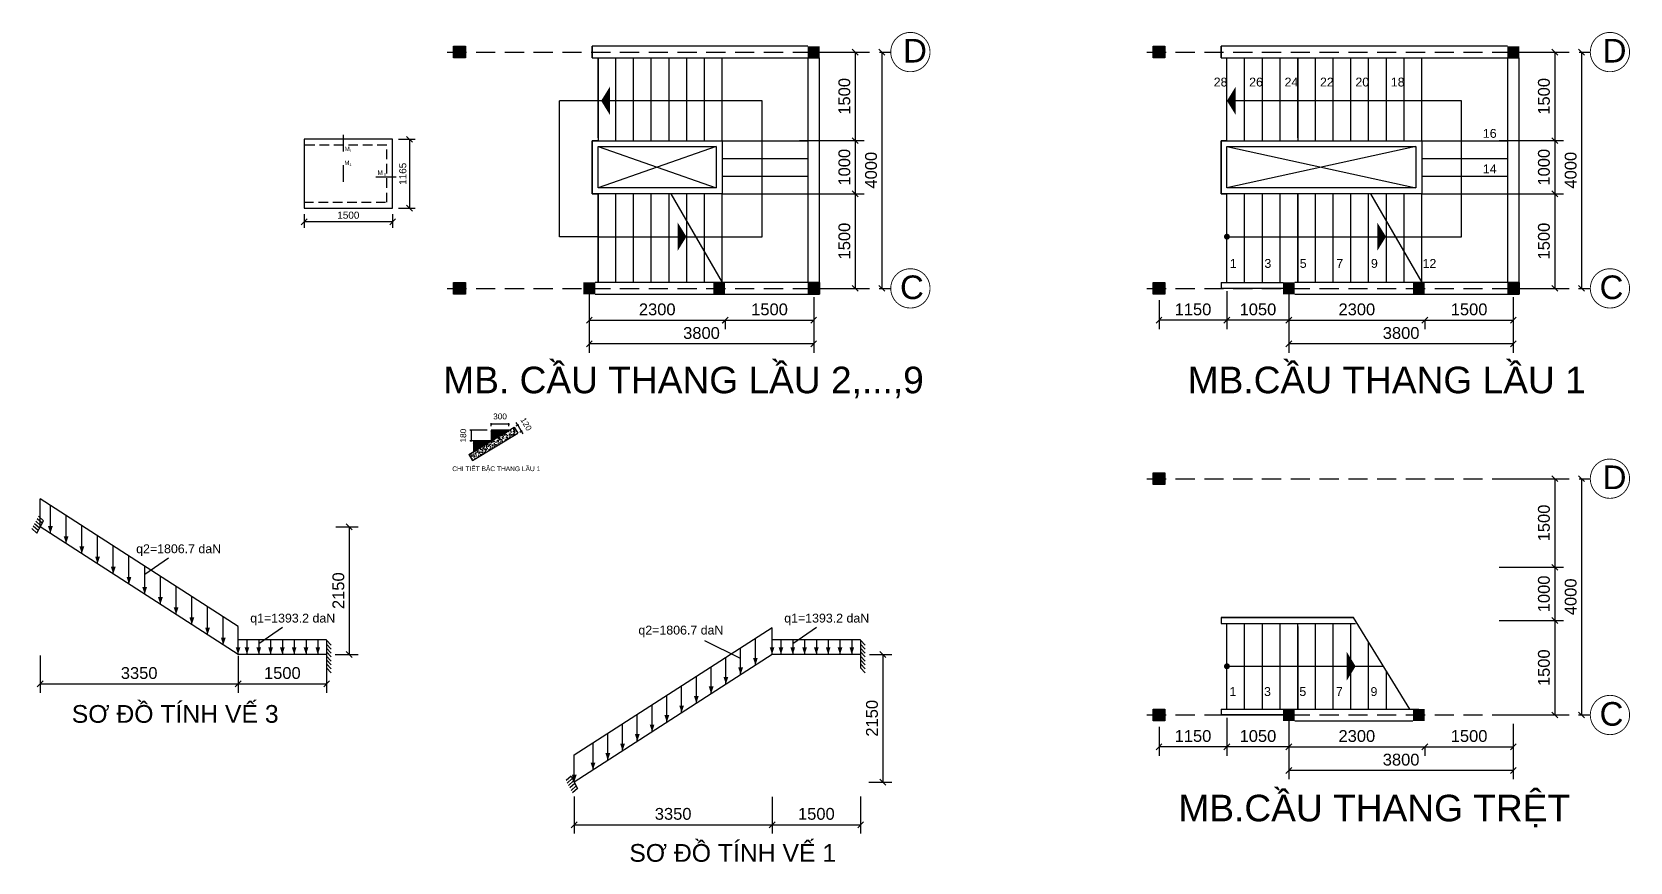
# Model space of a CAD drawing. Extents: x -49137 to 171306, y -3236 to 60448.
# Drawn here: x -49137 to -22072, y 34888 to 48939 of the extents above; entities that cross this region are included whole.
import ezdxf
from ezdxf.enums import TextEntityAlignment as Align

# ---------------------------------------------------------------- set-up
doc = ezdxf.new("R2010")
doc.units = 0
doc.header["$LTSCALE"] = 1300
doc.linetypes.add('HIDDEN', pattern=[0.375, 0.25, -0.125])
doc.layers.get('0').update_dxf_attribs({"linetype": 'CONTINUOUS'})
doc.layers.get('DEFPOINTS').update_dxf_attribs({"linetype": 'CONTINUOUS'})
for name, color, linetype in [('BAO', 3, 'CONTINUOUS'), ('COT', 1, 'CONTINUOUS'), ('CUA', 4, 'CONTINUOUS'), ('RANH', 2, 'CONTINUOUS'), ('TEXT', 7, 'CONTINUOUS'), ('TIM', 6, 'CONTINUOUS')]:
    doc.layers.add(name, color=color, linetype=linetype)
doc.layers.add('TUONG', color=3, linetype='CONTINUOUS', lineweight=30)
doc.styles.add('ghichu', font='VHELVEN.TTF', dxfattribs={"height": 150})
doc.styles.add('V', font='VHELVEN.TTF')
doc.styles.add('VN', font='VHELVEN.TTF')
doc.styles.add('VNI-HELVE', font='VHELVEN.TTF')
doc.dimstyles.new('DIM100S', dxfattribs={"dimscale": 0, "dimtxt": 200, "dimasz": 100, "dimexe": 150, "dimexo": 150, "dimgap": 80, "dimtad": 1, "dimdec": 0, "dimrnd": 50, "dimzin": 0, "dimdsep": 46, "dimtxsty": 'VNI-HELVE', "dimblk1": 'OBLIQUE', "dimblk2": 'OBLIQUE', "dimsah": 1, "dimcen": 0, "dimclrd": 6, "dimclre": 6, "dimclrt": 6, "dimadec": 0, "dimazin": 0, "dimtfac": 1, "dimtdec": 0, "dimtmove": 0, "dimatfit": 3, "dimfxl": 0, "dimtolj": 1, "dimtzin": 0, "dimarcsym": 0})

msp = doc.modelspace()

# ---------------------------------------------------------------- texts
at = {"layer": 'TEXT', "color": 7, "style": 'ghichu'}
for s, height, p in [('28', 150, (-29006.2, 48016.1)), ('26', 150, (-28406.2, 48016.1)), ('24', 150, (-27806.4, 48016.1)), ('22', 150, (-27206.4, 48016.1)), ('20', 150, (-26606.4, 48016.1)), ('18', 150, (-26006.4, 48016.1)), ('16', 150, (-24447.8, 47147.1)), ('M', 73.5, (-43798.3, 46923)), ('I', 47, (-43736.4, 46904.5)), ('M', 73.5, (-43803.8, 46689.1)), ('1', 47, (-43741.9, 46670.6)), ('M', 73.5, (-43240.6, 46520.6)), ('14', 150, (-24447.8, 46547.1)), ('II', 47.04, (-43162.1, 46502.1)), ('1', 150, (-28791.1, 44946.1)), ('3', 150, (-28205.8, 44946)), ('5', 150, (-27607.8, 44946.1)), ('7', 150, (-26988.7, 44946)), ('9', 150, (-26402, 44946)), ('12', 150, (-25468.4, 44946)), ('q2=1806.7 daN', 150, (-46653, 40115.6)), ('q1=1393.2 daN', 150, (-44721.3, 38941.8)), ('q1=1393.2 daN', 150, (-35677.3, 38941.8)), ('q2=1806.7 daN', 150, (-38146.6, 38739)), ('SÔ ÑOÀ TÍNH VEÁ 3', 300, (-46711.4, 37245)), ('1', 150, (-28797.8, 37698.6)), ('3', 150, (-28212.5, 37698.5)), ('5', 150, (-27614.5, 37698.6)), ('7', 150, (-26995.4, 37698.5)), ('9', 150, (-26408.7, 37698.5)), ('SÔ ÑOÀ TÍNH VEÁ 1', 300, (-37269.1, 34892.3))]:
    msp.add_text(s, height=height, dxfattribs=at).set_placement(p, align=Align.CENTER)
at = {"layer": 'TEXT', "color": 7, "style": 'VN'}
for s, height, p in [('MB. CAÀU THANG LAÀU 2,...,9', 450, (-42171.1, 42822.9)), ('MB.CAÀU THANG LAÀU 1', 450, (-29563.4, 42822.9)), ('CHI TIEÁT BAÄC THANG LAÀU 1', 80, (-42019.6, 41505)), ('MB.CAÀU THANG TREÄT', 450, (-29720.9, 35576.7))]:
    msp.add_text(s, height=height, dxfattribs=at).set_placement(p)
at = {"layer": 'TEXT', "color": 7, "linetype": 'Continuous', "char_height": 400, "width": 504.229, "attachment_point": 1, "style": 'V'}
for s, insert in [('D', (-34383.9, 48822.1)), ('D', (-22535.7, 48822.1)), ('C', (-34435.9, 44817.2)), ('C', (-22587.7, 44817.2)), ('D', (-22535.7, 41600.3)), ('C', (-22587.7, 37595.4))]:
    msp.add_mtext(s, dxfattribs=dict(at, insert=insert))

# ---------------------------------------------------------------- blocks, each defined once
blk = doc.blocks.new('_OBLIQUE')
at = {"color": 0, "linetype": 'ByBlock'}
blk.add_line((-0.5, -0.5), (0.5, 0.5), dxfattribs=at)
blk = doc.blocks.new('*D327')
at = {"layer": 'BAO', "color": 6, "linetype": 'Continuous', "lineweight": -2}
for p, q in [((-24049, 44449), (-24049, 43509)), ((-27849, 44199), (-27849, 43509)), ((-24049, 43659), (-27849, 43659))]:
    blk.add_line(p, q, dxfattribs=at)
at = {"layer": 'DEFPOINTS', "color": 0, "linetype": 'Continuous'}
for p in [(-24049, 44599), (-27849, 44349), (-27849, 43659)]:
    blk.add_point(p, dxfattribs=at)
at = {"layer": 'BAO', "color": 6, "linetype": 'Continuous', "lineweight": -2, "xscale": 100, "yscale": 100, "zscale": 100, "rotation": 180}
blk.add_blockref('_OBLIQUE', (-27849, 43659), dxfattribs=at)
at = {"layer": 'BAO', "color": 6, "linetype": 'Continuous', "lineweight": -2, "xscale": 100, "yscale": 100, "zscale": 100}
blk.add_blockref('_OBLIQUE', (-24049, 43659), dxfattribs=at)
at = {"layer": 'BAO', "color": 6, "linetype": 'Continuous', "insert": (-25949, 43842), "char_height": 200, "attachment_point": 5, "style": 'VNI-HELVE'}
blk.add_mtext('\\A1;3800', dxfattribs=at)
blk = doc.blocks.new('_ARCHTICK')
at = {"color": 0, "linetype": 'ByBlock', "const_width": 0.15}
blk.add_lwpolyline([(-0.5, -0.5), (0.5, 0.5)], dxfattribs=at)
blk = doc.blocks.new('*D330')
at = {"layer": 'DEFPOINTS', "color": 0, "linetype": 'Continuous'}
for p in [(-24439, 48599), (-24439, 47099), (-23347, 47099)]:
    blk.add_point(p, dxfattribs=at)
at = {"layer": 'TIM', "color": 6, "linetype": 'Continuous', "lineweight": -2}
for p, q in [((-24289, 48599), (-23197, 48599)), ((-23347, 48599), (-23347, 47099)), ((-24289, 47099), (-23197, 47099))]:
    blk.add_line(p, q, dxfattribs=at)
at = {"layer": 'TIM', "color": 6, "linetype": 'Continuous', "lineweight": -2, "xscale": 100, "yscale": 100, "zscale": 100}
for p, rotation in [((-23347, 48599), 90), ((-23347, 47099), 270)]:
    blk.add_blockref('_OBLIQUE', p, dxfattribs=dict(at, rotation=rotation))
at = {"layer": 'TIM', "color": 6, "linetype": 'Continuous', "insert": (-23530, 47849), "char_height": 200, "attachment_point": 5, "rotation": 90, "style": 'VNI-HELVE'}
blk.add_mtext('\\A1;1500', dxfattribs=at)
blk = doc.blocks.new('*D328')
at = {"layer": 'DEFPOINTS', "color": 0, "linetype": 'Continuous'}
for p in [(-24439, 47099), (-24439, 46199), (-23347, 46199)]:
    blk.add_point(p, dxfattribs=at)
at = {"layer": 'TIM', "color": 6, "linetype": 'Continuous', "lineweight": -2}
for p, q in [((-24289, 47099), (-23197, 47099)), ((-23347, 47099), (-23347, 46199)), ((-24289, 46199), (-23197, 46199))]:
    blk.add_line(p, q, dxfattribs=at)
at = {"layer": 'TIM', "color": 6, "linetype": 'Continuous', "lineweight": -2, "xscale": 100, "yscale": 100, "zscale": 100}
for p, rotation in [((-23347, 47099), 90), ((-23347, 46199), 270)]:
    blk.add_blockref('_OBLIQUE', p, dxfattribs=dict(at, rotation=rotation))
at = {"layer": 'TIM', "color": 6, "linetype": 'Continuous', "insert": (-23530, 46649), "char_height": 200, "attachment_point": 5, "rotation": 90, "style": 'VNI-HELVE'}
blk.add_mtext('\\A1;1000', dxfattribs=at)
blk = doc.blocks.new('*D329')
at = {"layer": 'DEFPOINTS', "color": 0, "linetype": 'Continuous'}
for p in [(-24439, 46199), (-24239, 44599), (-23347, 44599)]:
    blk.add_point(p, dxfattribs=at)
at = {"layer": 'TIM', "color": 6, "linetype": 'Continuous', "lineweight": -2}
for p, q in [((-24289, 46199), (-23197, 46199)), ((-23347, 46199), (-23347, 44599)), ((-24089, 44599), (-23197, 44599))]:
    blk.add_line(p, q, dxfattribs=at)
at = {"layer": 'TIM', "color": 6, "linetype": 'Continuous', "lineweight": -2, "xscale": 100, "yscale": 100, "zscale": 100}
for p, rotation in [((-23347, 46199), 90), ((-23347, 44599), 270)]:
    blk.add_blockref('_OBLIQUE', p, dxfattribs=dict(at, rotation=rotation))
at = {"layer": 'TIM', "color": 6, "linetype": 'Continuous', "insert": (-23530, 45399), "char_height": 200, "attachment_point": 5, "rotation": 90, "style": 'VNI-HELVE'}
blk.add_mtext('\\A1;1500', dxfattribs=at)
blk = doc.blocks.new('*D331')
at = {"layer": 'BAO', "color": 6, "linetype": 'Continuous', "lineweight": -2}
for p, q in [((-22935, 48599), (-22744, 48599)), ((-22894, 48599), (-22894, 44599)), ((-22935, 44599), (-22744, 44599))]:
    blk.add_line(p, q, dxfattribs=at)
at = {"layer": 'DEFPOINTS', "color": 0, "linetype": 'Continuous'}
for p in [(-23085, 48599), (-23085, 44599), (-22894, 44599)]:
    blk.add_point(p, dxfattribs=at)
at = {"layer": 'BAO', "color": 6, "linetype": 'Continuous', "lineweight": -2, "xscale": 100, "yscale": 100, "zscale": 100}
for p, rotation in [((-22894, 48599), 90), ((-22894, 44599), 270)]:
    blk.add_blockref('_OBLIQUE', p, dxfattribs=dict(at, rotation=rotation))
at = {"layer": 'BAO', "color": 6, "linetype": 'Continuous', "insert": (-23077, 46599), "char_height": 200, "attachment_point": 5, "rotation": 90, "style": 'VNI-HELVE'}
blk.add_mtext('\\A1;4000', dxfattribs=at)
blk = doc.blocks.new('*D332')
at = {"layer": 'BAO', "color": 6, "linetype": 'Continuous', "lineweight": -2}
for p, q in [((-27849, 44549), (-27849, 43909)), ((-27849, 44059), (-25549, 44059)), ((-25549, 44049), (-25549, 43909))]:
    blk.add_line(p, q, dxfattribs=at)
at = {"layer": 'DEFPOINTS', "color": 0, "linetype": 'Continuous'}
for p in [(-27849, 44699), (-25549, 44199), (-25549, 44059)]:
    blk.add_point(p, dxfattribs=at)
at = {"layer": 'BAO', "color": 6, "linetype": 'Continuous', "lineweight": -2, "xscale": 100, "yscale": 100, "zscale": 100, "rotation": 180}
blk.add_blockref('_OBLIQUE', (-27849, 44059), dxfattribs=at)
at = {"layer": 'BAO', "color": 6, "linetype": 'Continuous', "lineweight": -2, "xscale": 100, "yscale": 100, "zscale": 100}
blk.add_blockref('_OBLIQUE', (-25549, 44059), dxfattribs=at)
at = {"layer": 'BAO', "color": 6, "linetype": 'Continuous', "insert": (-26699, 44242), "char_height": 200, "attachment_point": 5, "style": 'VNI-HELVE'}
blk.add_mtext('\\A1;2300', dxfattribs=at)
blk = doc.blocks.new('*D333')
at = {"layer": 'BAO', "color": 6, "linetype": 'Continuous', "lineweight": -2}
for p, q in [((-25547, 44059), (-24049, 44059)), ((-25547, 44053), (-25547, 43909)), ((-24049, 44053), (-24049, 43909))]:
    blk.add_line(p, q, dxfattribs=at)
at = {"layer": 'DEFPOINTS', "color": 0, "linetype": 'Continuous'}
for p in [(-25547, 44203), (-24049, 44203), (-24049, 44059)]:
    blk.add_point(p, dxfattribs=at)
at = {"layer": 'BAO', "color": 6, "linetype": 'Continuous', "lineweight": -2, "xscale": 100, "yscale": 100, "zscale": 100, "rotation": 180}
blk.add_blockref('_OBLIQUE', (-25547, 44059), dxfattribs=at)
at = {"layer": 'BAO', "color": 6, "linetype": 'Continuous', "lineweight": -2, "xscale": 100, "yscale": 100, "zscale": 100}
blk.add_blockref('_OBLIQUE', (-24049, 44059), dxfattribs=at)
at = {"layer": 'BAO', "color": 6, "linetype": 'Continuous', "insert": (-24798, 44242), "char_height": 200, "attachment_point": 5, "style": 'VNI-HELVE'}
blk.add_mtext('\\A1;1500', dxfattribs=at)
blk = doc.blocks.new('*D338')
at = {"layer": 'BAO', "color": 6, "linetype": 'Continuous', "lineweight": -2}
for p, q in [((-22935, 41377), (-22744, 41377)), ((-22894, 41377), (-22894, 37377)), ((-22935, 37377), (-22744, 37377))]:
    blk.add_line(p, q, dxfattribs=at)
at = {"layer": 'DEFPOINTS', "color": 0, "linetype": 'Continuous'}
for p in [(-23085, 41377), (-23085, 37377), (-22894, 37377)]:
    blk.add_point(p, dxfattribs=at)
at = {"layer": 'BAO', "color": 6, "linetype": 'Continuous', "lineweight": -2, "xscale": 100, "yscale": 100, "zscale": 100}
for p, rotation in [((-22894, 41377), 90), ((-22894, 37377), 270)]:
    blk.add_blockref('_OBLIQUE', p, dxfattribs=dict(at, rotation=rotation))
at = {"layer": 'BAO', "color": 6, "linetype": 'Continuous', "insert": (-23077, 39377), "char_height": 200, "attachment_point": 5, "rotation": 90, "style": 'VNI-HELVE'}
blk.add_mtext('\\A1;4000', dxfattribs=at)
blk = doc.blocks.new('*D336')
at = {"layer": 'DEFPOINTS', "color": 0, "linetype": 'Continuous'}
for p in [(-24439, 39877), (-24439, 38977), (-23347, 38977)]:
    blk.add_point(p, dxfattribs=at)
at = {"layer": 'TIM', "color": 6, "linetype": 'Continuous', "lineweight": -2}
for p, q in [((-24289, 39877), (-23197, 39877)), ((-23347, 39877), (-23347, 38977)), ((-24289, 38977), (-23197, 38977))]:
    blk.add_line(p, q, dxfattribs=at)
at = {"layer": 'TIM', "color": 6, "linetype": 'Continuous', "lineweight": -2, "xscale": 100, "yscale": 100, "zscale": 100}
for p, rotation in [((-23347, 39877), 90), ((-23347, 38977), 270)]:
    blk.add_blockref('_OBLIQUE', p, dxfattribs=dict(at, rotation=rotation))
at = {"layer": 'TIM', "color": 6, "linetype": 'Continuous', "insert": (-23530, 39427), "char_height": 200, "attachment_point": 5, "rotation": 90, "style": 'VNI-HELVE'}
blk.add_mtext('\\A1;1000', dxfattribs=at)
blk = doc.blocks.new('*D337')
at = {"layer": 'DEFPOINTS', "color": 0, "linetype": 'Continuous'}
for p in [(-24439, 38977), (-24239, 37377), (-23347, 37377)]:
    blk.add_point(p, dxfattribs=at)
at = {"layer": 'TIM', "color": 6, "linetype": 'Continuous', "lineweight": -2}
for p, q in [((-24289, 38977), (-23197, 38977)), ((-23347, 38977), (-23347, 37377)), ((-24089, 37377), (-23197, 37377))]:
    blk.add_line(p, q, dxfattribs=at)
at = {"layer": 'TIM', "color": 6, "linetype": 'Continuous', "lineweight": -2, "xscale": 100, "yscale": 100, "zscale": 100}
for p, rotation in [((-23347, 38977), 90), ((-23347, 37377), 270)]:
    blk.add_blockref('_OBLIQUE', p, dxfattribs=dict(at, rotation=rotation))
at = {"layer": 'TIM', "color": 6, "linetype": 'Continuous', "insert": (-23530, 38177), "char_height": 200, "attachment_point": 5, "rotation": 90, "style": 'VNI-HELVE'}
blk.add_mtext('\\A1;1500', dxfattribs=at)
blk = doc.blocks.new('*D335')
at = {"layer": 'DEFPOINTS', "color": 0, "linetype": 'Continuous'}
for p in [(-24439, 41377), (-24439, 39877), (-23347, 39877)]:
    blk.add_point(p, dxfattribs=at)
at = {"layer": 'TIM', "color": 6, "linetype": 'Continuous', "lineweight": -2}
for p, q in [((-24289, 41377), (-23197, 41377)), ((-23347, 41377), (-23347, 39877)), ((-24289, 39877), (-23197, 39877))]:
    blk.add_line(p, q, dxfattribs=at)
at = {"layer": 'TIM', "color": 6, "linetype": 'Continuous', "lineweight": -2, "xscale": 100, "yscale": 100, "zscale": 100}
for p, rotation in [((-23347, 41377), 90), ((-23347, 39877), 270)]:
    blk.add_blockref('_OBLIQUE', p, dxfattribs=dict(at, rotation=rotation))
at = {"layer": 'TIM', "color": 6, "linetype": 'Continuous', "insert": (-23530, 40627), "char_height": 200, "attachment_point": 5, "rotation": 90, "style": 'VNI-HELVE'}
blk.add_mtext('\\A1;1500', dxfattribs=at)
blk = doc.blocks.new('*D339')
at = {"layer": 'BAO', "color": 6, "linetype": 'Continuous', "lineweight": -2}
for p, q in [((-27849, 37327), (-27849, 36688)), ((-27849, 36838), (-25549, 36838)), ((-25549, 36827), (-25549, 36688))]:
    blk.add_line(p, q, dxfattribs=at)
at = {"layer": 'DEFPOINTS', "color": 0, "linetype": 'Continuous'}
for p in [(-27849, 37477), (-25549, 36977), (-25549, 36838)]:
    blk.add_point(p, dxfattribs=at)
at = {"layer": 'BAO', "color": 6, "linetype": 'Continuous', "lineweight": -2, "xscale": 100, "yscale": 100, "zscale": 100, "rotation": 180}
blk.add_blockref('_OBLIQUE', (-27849, 36838), dxfattribs=at)
at = {"layer": 'BAO', "color": 6, "linetype": 'Continuous', "lineweight": -2, "xscale": 100, "yscale": 100, "zscale": 100}
blk.add_blockref('_OBLIQUE', (-25549, 36838), dxfattribs=at)
at = {"layer": 'BAO', "color": 6, "linetype": 'Continuous', "insert": (-26699, 37020), "char_height": 200, "attachment_point": 5, "style": 'VNI-HELVE'}
blk.add_mtext('\\A1;2300', dxfattribs=at)
blk = doc.blocks.new('*D334')
at = {"layer": 'BAO', "color": 6, "linetype": 'Continuous', "lineweight": -2}
for p, q in [((-24049, 37227), (-24049, 36288)), ((-27849, 36977), (-27849, 36288)), ((-24049, 36438), (-27849, 36438))]:
    blk.add_line(p, q, dxfattribs=at)
at = {"layer": 'DEFPOINTS', "color": 0, "linetype": 'Continuous'}
for p in [(-24049, 37377), (-27849, 37127), (-27849, 36438)]:
    blk.add_point(p, dxfattribs=at)
at = {"layer": 'BAO', "color": 6, "linetype": 'Continuous', "lineweight": -2, "xscale": 100, "yscale": 100, "zscale": 100, "rotation": 180}
blk.add_blockref('_OBLIQUE', (-27849, 36438), dxfattribs=at)
at = {"layer": 'BAO', "color": 6, "linetype": 'Continuous', "lineweight": -2, "xscale": 100, "yscale": 100, "zscale": 100}
blk.add_blockref('_OBLIQUE', (-24049, 36438), dxfattribs=at)
at = {"layer": 'BAO', "color": 6, "linetype": 'Continuous', "insert": (-25949, 36620), "char_height": 200, "attachment_point": 5, "style": 'VNI-HELVE'}
blk.add_mtext('\\A1;3800', dxfattribs=at)
blk = doc.blocks.new('*D340')
at = {"layer": 'BAO', "color": 6, "linetype": 'Continuous', "lineweight": -2}
for p, q in [((-25547, 36838), (-24049, 36838)), ((-25547, 36831), (-25547, 36688)), ((-24049, 36831), (-24049, 36688))]:
    blk.add_line(p, q, dxfattribs=at)
at = {"layer": 'DEFPOINTS', "color": 0, "linetype": 'Continuous'}
for p in [(-25547, 36981), (-24049, 36981), (-24049, 36838)]:
    blk.add_point(p, dxfattribs=at)
at = {"layer": 'BAO', "color": 6, "linetype": 'Continuous', "lineweight": -2, "xscale": 100, "yscale": 100, "zscale": 100, "rotation": 180}
blk.add_blockref('_OBLIQUE', (-25547, 36838), dxfattribs=at)
at = {"layer": 'BAO', "color": 6, "linetype": 'Continuous', "lineweight": -2, "xscale": 100, "yscale": 100, "zscale": 100}
blk.add_blockref('_OBLIQUE', (-24049, 36838), dxfattribs=at)
at = {"layer": 'BAO', "color": 6, "linetype": 'Continuous', "insert": (-24798, 37020), "char_height": 200, "attachment_point": 5, "style": 'VNI-HELVE'}
blk.add_mtext('\\A1;1500', dxfattribs=at)
blk = doc.blocks.new('*D341')
at = {"layer": 'BAO', "color": 6, "linetype": 'Continuous', "lineweight": -2}
for p, q in [((-28899, 37327), (-28899, 36688)), ((-27849, 37127), (-27849, 36688)), ((-27849, 36838), (-28899, 36838))]:
    blk.add_line(p, q, dxfattribs=at)
at = {"layer": 'DEFPOINTS', "color": 0, "linetype": 'Continuous'}
for p in [(-28899, 37477), (-27849, 37277), (-28899, 36838)]:
    blk.add_point(p, dxfattribs=at)
at = {"layer": 'BAO', "color": 6, "linetype": 'Continuous', "lineweight": -2, "xscale": 100, "yscale": 100, "zscale": 100, "rotation": 180}
blk.add_blockref('_OBLIQUE', (-28899, 36838), dxfattribs=at)
at = {"layer": 'BAO', "color": 6, "linetype": 'Continuous', "lineweight": -2, "xscale": 100, "yscale": 100, "zscale": 100}
blk.add_blockref('_OBLIQUE', (-27849, 36838), dxfattribs=at)
at = {"layer": 'BAO', "color": 6, "linetype": 'Continuous', "insert": (-28374, 37020), "char_height": 200, "attachment_point": 5, "style": 'VNI-HELVE'}
blk.add_mtext('\\A1;1050', dxfattribs=at)
blk = doc.blocks.new('*D342')
at = {"layer": 'BAO', "color": 6, "linetype": 'Continuous', "lineweight": -2}
for p, q in [((-30049, 37177), (-30049, 36688)), ((-28899, 37177), (-28899, 36688)), ((-28899, 36838), (-30049, 36838))]:
    blk.add_line(p, q, dxfattribs=at)
at = {"layer": 'DEFPOINTS', "color": 0, "linetype": 'Continuous'}
for p in [(-30049, 37327), (-28899, 37327), (-30049, 36838)]:
    blk.add_point(p, dxfattribs=at)
at = {"layer": 'BAO', "color": 6, "linetype": 'Continuous', "lineweight": -2, "xscale": 100, "yscale": 100, "zscale": 100, "rotation": 180}
blk.add_blockref('_OBLIQUE', (-30049, 36838), dxfattribs=at)
at = {"layer": 'BAO', "color": 6, "linetype": 'Continuous', "lineweight": -2, "xscale": 100, "yscale": 100, "zscale": 100}
blk.add_blockref('_OBLIQUE', (-28899, 36838), dxfattribs=at)
at = {"layer": 'BAO', "color": 6, "linetype": 'Continuous', "insert": (-29474, 37020), "char_height": 200, "attachment_point": 5, "style": 'VNI-HELVE'}
blk.add_mtext('\\A1;1150', dxfattribs=at)
blk = doc.blocks.new('*D346')
at = {"layer": 'DEFPOINTS', "color": 0, "linetype": 'Continuous'}
for p in [(-36287, 46199), (-36087, 44599), (-35195, 44599)]:
    blk.add_point(p, dxfattribs=at)
at = {"layer": 'TIM', "color": 6, "linetype": 'Continuous', "lineweight": -2}
for p, q in [((-36137, 46199), (-35045, 46199)), ((-35195, 46199), (-35195, 44599)), ((-35937, 44599), (-35045, 44599))]:
    blk.add_line(p, q, dxfattribs=at)
at = {"layer": 'TIM', "color": 6, "linetype": 'Continuous', "lineweight": -2, "xscale": 100, "yscale": 100, "zscale": 100}
for p, rotation in [((-35195, 46199), 90), ((-35195, 44599), 270)]:
    blk.add_blockref('_OBLIQUE', p, dxfattribs=dict(at, rotation=rotation))
at = {"layer": 'TIM', "color": 6, "linetype": 'Continuous', "insert": (-35378, 45399), "char_height": 200, "attachment_point": 5, "rotation": 90, "style": 'VNI-HELVE'}
blk.add_mtext('\\A1;1500', dxfattribs=at)
blk = doc.blocks.new('*D345')
at = {"layer": 'DEFPOINTS', "color": 0, "linetype": 'Continuous'}
for p in [(-36287, 47099), (-36287, 46199), (-35195, 46199)]:
    blk.add_point(p, dxfattribs=at)
at = {"layer": 'TIM', "color": 6, "linetype": 'Continuous', "lineweight": -2}
for p, q in [((-36137, 47099), (-35045, 47099)), ((-35195, 47099), (-35195, 46199)), ((-36137, 46199), (-35045, 46199))]:
    blk.add_line(p, q, dxfattribs=at)
at = {"layer": 'TIM', "color": 6, "linetype": 'Continuous', "lineweight": -2, "xscale": 100, "yscale": 100, "zscale": 100}
for p, rotation in [((-35195, 47099), 90), ((-35195, 46199), 270)]:
    blk.add_blockref('_OBLIQUE', p, dxfattribs=dict(at, rotation=rotation))
at = {"layer": 'TIM', "color": 6, "linetype": 'Continuous', "insert": (-35378, 46649), "char_height": 200, "attachment_point": 5, "rotation": 90, "style": 'VNI-HELVE'}
blk.add_mtext('\\A1;1000', dxfattribs=at)
blk = doc.blocks.new('*D344')
at = {"layer": 'DEFPOINTS', "color": 0, "linetype": 'Continuous'}
for p in [(-36287, 48599), (-36287, 47099), (-35195, 47099)]:
    blk.add_point(p, dxfattribs=at)
at = {"layer": 'TIM', "color": 6, "linetype": 'Continuous', "lineweight": -2}
for p, q in [((-36137, 48599), (-35045, 48599)), ((-35195, 48599), (-35195, 47099)), ((-36137, 47099), (-35045, 47099))]:
    blk.add_line(p, q, dxfattribs=at)
at = {"layer": 'TIM', "color": 6, "linetype": 'Continuous', "lineweight": -2, "xscale": 100, "yscale": 100, "zscale": 100}
for p, rotation in [((-35195, 48599), 90), ((-35195, 47099), 270)]:
    blk.add_blockref('_OBLIQUE', p, dxfattribs=dict(at, rotation=rotation))
at = {"layer": 'TIM', "color": 6, "linetype": 'Continuous', "insert": (-35378, 47849), "char_height": 200, "attachment_point": 5, "rotation": 90, "style": 'VNI-HELVE'}
blk.add_mtext('\\A1;1500', dxfattribs=at)
blk = doc.blocks.new('*D349')
at = {"layer": 'BAO', "color": 6, "linetype": 'Continuous', "lineweight": -2}
for p, q in [((-37395, 44059), (-35898, 44059)), ((-37395, 44053), (-37395, 43909)), ((-35898, 44053), (-35898, 43909))]:
    blk.add_line(p, q, dxfattribs=at)
at = {"layer": 'DEFPOINTS', "color": 0, "linetype": 'Continuous'}
for p in [(-37395, 44203), (-35898, 44203), (-35898, 44059)]:
    blk.add_point(p, dxfattribs=at)
at = {"layer": 'BAO', "color": 6, "linetype": 'Continuous', "lineweight": -2, "xscale": 100, "yscale": 100, "zscale": 100, "rotation": 180}
blk.add_blockref('_OBLIQUE', (-37395, 44059), dxfattribs=at)
at = {"layer": 'BAO', "color": 6, "linetype": 'Continuous', "lineweight": -2, "xscale": 100, "yscale": 100, "zscale": 100}
blk.add_blockref('_OBLIQUE', (-35898, 44059), dxfattribs=at)
at = {"layer": 'BAO', "color": 6, "linetype": 'Continuous', "insert": (-36646, 44242), "char_height": 200, "attachment_point": 5, "style": 'VNI-HELVE'}
blk.add_mtext('\\A1;1500', dxfattribs=at)
blk = doc.blocks.new('*D348')
at = {"layer": 'BAO', "color": 6, "linetype": 'Continuous', "lineweight": -2}
for p, q in [((-39698, 44549), (-39698, 43909)), ((-39698, 44059), (-37398, 44059)), ((-37398, 44049), (-37398, 43909))]:
    blk.add_line(p, q, dxfattribs=at)
at = {"layer": 'DEFPOINTS', "color": 0, "linetype": 'Continuous'}
for p in [(-39698, 44699), (-37398, 44199), (-37398, 44059)]:
    blk.add_point(p, dxfattribs=at)
at = {"layer": 'BAO', "color": 6, "linetype": 'Continuous', "lineweight": -2, "xscale": 100, "yscale": 100, "zscale": 100, "rotation": 180}
blk.add_blockref('_OBLIQUE', (-39698, 44059), dxfattribs=at)
at = {"layer": 'BAO', "color": 6, "linetype": 'Continuous', "lineweight": -2, "xscale": 100, "yscale": 100, "zscale": 100}
blk.add_blockref('_OBLIQUE', (-37398, 44059), dxfattribs=at)
at = {"layer": 'BAO', "color": 6, "linetype": 'Continuous', "insert": (-38548, 44242), "char_height": 200, "attachment_point": 5, "style": 'VNI-HELVE'}
blk.add_mtext('\\A1;2300', dxfattribs=at)
blk = doc.blocks.new('*D343')
at = {"layer": 'BAO', "color": 6, "linetype": 'Continuous', "lineweight": -2}
for p, q in [((-35898, 44449), (-35898, 43509)), ((-39698, 44199), (-39698, 43509)), ((-35898, 43659), (-39698, 43659))]:
    blk.add_line(p, q, dxfattribs=at)
at = {"layer": 'DEFPOINTS', "color": 0, "linetype": 'Continuous'}
for p in [(-35898, 44599), (-39698, 44349), (-39698, 43659)]:
    blk.add_point(p, dxfattribs=at)
at = {"layer": 'BAO', "color": 6, "linetype": 'Continuous', "lineweight": -2, "xscale": 100, "yscale": 100, "zscale": 100, "rotation": 180}
blk.add_blockref('_OBLIQUE', (-39698, 43659), dxfattribs=at)
at = {"layer": 'BAO', "color": 6, "linetype": 'Continuous', "lineweight": -2, "xscale": 100, "yscale": 100, "zscale": 100}
blk.add_blockref('_OBLIQUE', (-35898, 43659), dxfattribs=at)
at = {"layer": 'BAO', "color": 6, "linetype": 'Continuous', "insert": (-37798, 43842), "char_height": 200, "attachment_point": 5, "style": 'VNI-HELVE'}
blk.add_mtext('\\A1;3800', dxfattribs=at)
blk = doc.blocks.new('*D347')
at = {"layer": 'BAO', "color": 6, "linetype": 'Continuous', "lineweight": -2}
for p, q in [((-34783, 48599), (-34593, 48599)), ((-34743, 48599), (-34743, 44599)), ((-34783, 44599), (-34593, 44599))]:
    blk.add_line(p, q, dxfattribs=at)
at = {"layer": 'DEFPOINTS', "color": 0, "linetype": 'Continuous'}
for p in [(-34933, 48599), (-34933, 44599), (-34743, 44599)]:
    blk.add_point(p, dxfattribs=at)
at = {"layer": 'BAO', "color": 6, "linetype": 'Continuous', "lineweight": -2, "xscale": 100, "yscale": 100, "zscale": 100}
for p, rotation in [((-34743, 48599), 90), ((-34743, 44599), 270)]:
    blk.add_blockref('_OBLIQUE', p, dxfattribs=dict(at, rotation=rotation))
at = {"layer": 'BAO', "color": 6, "linetype": 'Continuous', "insert": (-34926, 46599), "char_height": 200, "attachment_point": 5, "rotation": 90, "style": 'VNI-HELVE'}
blk.add_mtext('\\A1;4000', dxfattribs=at)
blk = doc.blocks.new('*D350')
at = {"layer": 'BAO', "color": 6, "linetype": 'Continuous', "lineweight": -2}
for p, q in [((-28899, 44549), (-28899, 43909)), ((-27849, 44349), (-27849, 43909)), ((-27849, 44059), (-28899, 44059))]:
    blk.add_line(p, q, dxfattribs=at)
at = {"layer": 'DEFPOINTS', "color": 0, "linetype": 'Continuous'}
for p in [(-28899, 44699), (-27849, 44499), (-28899, 44059)]:
    blk.add_point(p, dxfattribs=at)
at = {"layer": 'BAO', "color": 6, "linetype": 'Continuous', "lineweight": -2, "xscale": 100, "yscale": 100, "zscale": 100, "rotation": 180}
blk.add_blockref('_OBLIQUE', (-28899, 44059), dxfattribs=at)
at = {"layer": 'BAO', "color": 6, "linetype": 'Continuous', "lineweight": -2, "xscale": 100, "yscale": 100, "zscale": 100}
blk.add_blockref('_OBLIQUE', (-27849, 44059), dxfattribs=at)
at = {"layer": 'BAO', "color": 6, "linetype": 'Continuous', "insert": (-28374, 44242), "char_height": 200, "attachment_point": 5, "style": 'VNI-HELVE'}
blk.add_mtext('\\A1;1050', dxfattribs=at)
blk = doc.blocks.new('*D351')
at = {"layer": 'BAO', "color": 6, "linetype": 'Continuous', "lineweight": -2}
for p, q in [((-30049, 44399), (-30049, 43909)), ((-28899, 44399), (-28899, 43909)), ((-28899, 44059), (-30049, 44059))]:
    blk.add_line(p, q, dxfattribs=at)
at = {"layer": 'DEFPOINTS', "color": 0, "linetype": 'Continuous'}
for p in [(-30049, 44549), (-28899, 44549), (-30049, 44059)]:
    blk.add_point(p, dxfattribs=at)
at = {"layer": 'BAO', "color": 6, "linetype": 'Continuous', "lineweight": -2, "xscale": 100, "yscale": 100, "zscale": 100, "rotation": 180}
blk.add_blockref('_OBLIQUE', (-30049, 44059), dxfattribs=at)
at = {"layer": 'BAO', "color": 6, "linetype": 'Continuous', "lineweight": -2, "xscale": 100, "yscale": 100, "zscale": 100}
blk.add_blockref('_OBLIQUE', (-28899, 44059), dxfattribs=at)
at = {"layer": 'BAO', "color": 6, "linetype": 'Continuous', "insert": (-29474, 44242), "char_height": 200, "attachment_point": 5, "style": 'VNI-HELVE'}
blk.add_mtext('\\A1;1150', dxfattribs=at)
blk = doc.blocks.new('_DotSmall')
at = {"color": 0, "linetype": 'ByBlock', "const_width": 0.5}
blk.add_lwpolyline([(-0.0625, 0, 1), (0.0625, 0, 1)], format="xyb", close=True, dxfattribs=at)
blk = doc.blocks.new('*D359')
at = {"layer": 'BAO', "color": 6, "linetype": 'Continuous', "lineweight": -2}
for p, q in [((-40911, 42285), (-40937, 42328)), ((-40936, 42270), (-40894, 42295)), ((-40911, 42285), (-40850, 42182)), ((-40874, 42167), (-40833, 42193)), ((-40850, 42182), (-40824, 42139))]:
    blk.add_line(p, q, dxfattribs=at)
at = {"layer": 'DEFPOINTS', "color": 0, "linetype": 'Continuous'}
for p in [(-40996, 42234), (-40934, 42131), (-40850, 42182)]:
    blk.add_point(p, dxfattribs=at)
at = {"layer": 'BAO', "color": 6, "linetype": 'Continuous', "lineweight": -2, "xscale": 50, "yscale": 50, "zscale": 50}
for p, rotation in [((-40911, 42285), 300.9637565320724), ((-40850, 42182), 120.9637565320724)]:
    blk.add_blockref('_DotSmall', p, dxfattribs=dict(at, rotation=rotation))
at = {"layer": 'BAO', "color": 6, "linetype": 'Continuous', "insert": (-40768, 42301), "char_height": 100, "attachment_point": 5, "rotation": 300.9638, "style": 'VNI-HELVE'}
blk.add_mtext('\\A1;120', dxfattribs=at)
blk = doc.blocks.new('*D360')
at = {"layer": 'BAO', "color": 6, "linetype": 'Continuous', "lineweight": -2}
for p, q in [((-41359, 42267), (-41359, 42319)), ((-41060, 42299), (-41359, 42299)), ((-41060, 42267), (-41060, 42319))]:
    blk.add_line(p, q, dxfattribs=at)
at = {"layer": 'DEFPOINTS', "color": 0, "linetype": 'Continuous'}
for p in [(-41359, 42299), (-41359, 42197), (-41060, 42197)]:
    blk.add_point(p, dxfattribs=at)
at = {"layer": 'BAO', "color": 6, "linetype": 'Continuous', "lineweight": -2, "xscale": 50, "yscale": 50, "zscale": 50, "rotation": 180}
blk.add_blockref('_DotSmall', (-41359, 42299), dxfattribs=at)
at = {"layer": 'BAO', "color": 6, "linetype": 'Continuous', "lineweight": -2, "xscale": 50, "yscale": 50, "zscale": 50}
blk.add_blockref('_DotSmall', (-41060, 42299), dxfattribs=at)
at = {"layer": 'BAO', "color": 6, "linetype": 'Continuous', "insert": (-41210, 42430), "char_height": 100, "attachment_point": 5, "style": 'VNI-HELVE'}
blk.add_mtext('\\A1;300', dxfattribs=at)
blk = doc.blocks.new('*D361')
at = {"layer": 'BAO', "color": 6, "linetype": 'Continuous', "lineweight": -2}
for p, q in [((-41429, 42197), (-41721, 42197)), ((-41429, 42016), (-41721, 42016)), ((-41701, 42197), (-41701, 42016))]:
    blk.add_line(p, q, dxfattribs=at)
at = {"layer": 'DEFPOINTS', "color": 0, "linetype": 'Continuous'}
for p in [(-41701, 42016), (-41359, 42197), (-41359, 42016)]:
    blk.add_point(p, dxfattribs=at)
at = {"layer": 'BAO', "color": 6, "linetype": 'Continuous', "lineweight": -2, "xscale": 50, "yscale": 50, "zscale": 50}
for p, rotation in [((-41701, 42197), 90), ((-41701, 42016), 270)]:
    blk.add_blockref('_DotSmall', p, dxfattribs=dict(at, rotation=rotation))
at = {"layer": 'BAO', "color": 6, "linetype": 'Continuous', "insert": (-41833, 42106), "char_height": 100, "attachment_point": 5, "rotation": 90, "style": 'VNI-HELVE'}
blk.add_mtext('\\A1;180', dxfattribs=at)
blk = doc.blocks.new('*D362')
at = {"layer": 'BAO', "color": 6, "linetype": 'Continuous', "lineweight": -2}
for p, q in [((-39953, 35999), (-39953, 35369)), ((-36603, 35992), (-36603, 35369)), ((-39953, 35519), (-36603, 35519))]:
    blk.add_line(p, q, dxfattribs=at)
at = {"layer": 'DEFPOINTS', "color": 0, "linetype": 'Continuous'}
for p in [(-39953, 36149), (-36603, 36142), (-36603, 35519)]:
    blk.add_point(p, dxfattribs=at)
at = {"layer": 'BAO', "color": 6, "linetype": 'Continuous', "lineweight": -2, "xscale": 100, "yscale": 100, "zscale": 100, "rotation": 180}
blk.add_blockref('_OBLIQUE', (-39953, 35519), dxfattribs=at)
at = {"layer": 'BAO', "color": 6, "linetype": 'Continuous', "lineweight": -2, "xscale": 100, "yscale": 100, "zscale": 100}
blk.add_blockref('_OBLIQUE', (-36603, 35519), dxfattribs=at)
at = {"layer": 'BAO', "color": 6, "linetype": 'Continuous', "insert": (-38278, 35702), "char_height": 200, "attachment_point": 5, "style": 'VNI-HELVE'}
blk.add_mtext('\\A1;3350', dxfattribs=at)
blk = doc.blocks.new('*D363')
at = {"layer": 'BAO', "color": 6, "linetype": 'Continuous', "lineweight": -2}
for p, q in [((-35103, 35999), (-35103, 35369)), ((-36603, 35992), (-36603, 35369)), ((-36603, 35519), (-35103, 35519))]:
    blk.add_line(p, q, dxfattribs=at)
at = {"layer": 'DEFPOINTS', "color": 0, "linetype": 'Continuous'}
for p in [(-36603, 36142), (-35103, 36149), (-35103, 35519)]:
    blk.add_point(p, dxfattribs=at)
at = {"layer": 'BAO', "color": 6, "linetype": 'Continuous', "lineweight": -2, "xscale": 100, "yscale": 100, "zscale": 100, "rotation": 180}
blk.add_blockref('_OBLIQUE', (-36603, 35519), dxfattribs=at)
at = {"layer": 'BAO', "color": 6, "linetype": 'Continuous', "lineweight": -2, "xscale": 100, "yscale": 100, "zscale": 100}
blk.add_blockref('_OBLIQUE', (-35103, 35519), dxfattribs=at)
at = {"layer": 'BAO', "color": 6, "linetype": 'Continuous', "insert": (-35853, 35702), "char_height": 200, "attachment_point": 5, "style": 'VNI-HELVE'}
blk.add_mtext('\\A1;1500', dxfattribs=at)
blk = doc.blocks.new('*D364')
at = {"layer": 'BAO', "color": 6, "linetype": 'Continuous', "lineweight": -2}
for p, q in [((-34953, 38401), (-34577, 38401)), ((-34727, 38401), (-34727, 36241)), ((-34965, 36241), (-34577, 36241))]:
    blk.add_line(p, q, dxfattribs=at)
at = {"layer": 'DEFPOINTS', "color": 0, "linetype": 'Continuous'}
for p in [(-35103, 38401), (-35115, 36241), (-34727, 36241)]:
    blk.add_point(p, dxfattribs=at)
at = {"layer": 'BAO', "color": 6, "linetype": 'Continuous', "lineweight": -2, "xscale": 100, "yscale": 100, "zscale": 100}
for p, rotation in [((-34727, 38401), 90), ((-34727, 36241), 270)]:
    blk.add_blockref('_OBLIQUE', p, dxfattribs=dict(at, rotation=rotation))
at = {"layer": 'BAO', "color": 6, "linetype": 'Continuous', "insert": (-34910, 37321), "char_height": 200, "attachment_point": 5, "rotation": 90, "style": 'VNI-HELVE'}
blk.add_mtext('\\A1;2150', dxfattribs=at)
blk = doc.blocks.new('*D365')
at = {"layer": 'BAO', "color": 6, "linetype": 'Continuous', "lineweight": -2}
for p, q in [((-48997, 38383), (-48997, 37753)), ((-45647, 38376), (-45647, 37753)), ((-48997, 37903), (-45647, 37903))]:
    blk.add_line(p, q, dxfattribs=at)
at = {"layer": 'DEFPOINTS', "color": 0, "linetype": 'Continuous'}
for p in [(-48997, 38533), (-45647, 38526), (-45647, 37903)]:
    blk.add_point(p, dxfattribs=at)
at = {"layer": 'BAO', "color": 6, "linetype": 'Continuous', "lineweight": -2, "xscale": 100, "yscale": 100, "zscale": 100, "rotation": 180}
blk.add_blockref('_OBLIQUE', (-48997, 37903), dxfattribs=at)
at = {"layer": 'BAO', "color": 6, "linetype": 'Continuous', "lineweight": -2, "xscale": 100, "yscale": 100, "zscale": 100}
blk.add_blockref('_OBLIQUE', (-45647, 37903), dxfattribs=at)
at = {"layer": 'BAO', "color": 6, "linetype": 'Continuous', "insert": (-47322, 38086), "char_height": 200, "attachment_point": 5, "style": 'VNI-HELVE'}
blk.add_mtext('\\A1;3350', dxfattribs=at)
blk = doc.blocks.new('*D367')
at = {"layer": 'BAO', "color": 6, "linetype": 'Continuous', "lineweight": -2}
for p, q in [((-43990, 40561), (-43614, 40561)), ((-43764, 40561), (-43764, 38401)), ((-44002, 38401), (-43614, 38401))]:
    blk.add_line(p, q, dxfattribs=at)
at = {"layer": 'DEFPOINTS', "color": 0, "linetype": 'Continuous'}
for p in [(-44140, 40561), (-44152, 38401), (-43764, 38401)]:
    blk.add_point(p, dxfattribs=at)
at = {"layer": 'BAO', "color": 6, "linetype": 'Continuous', "lineweight": -2, "xscale": 100, "yscale": 100, "zscale": 100}
for p, rotation in [((-43764, 40561), 90), ((-43764, 38401), 270)]:
    blk.add_blockref('_OBLIQUE', p, dxfattribs=dict(at, rotation=rotation))
at = {"layer": 'BAO', "color": 6, "linetype": 'Continuous', "insert": (-43947, 39481), "char_height": 200, "attachment_point": 5, "rotation": 90, "style": 'VNI-HELVE'}
blk.add_mtext('\\A1;2150', dxfattribs=at)
blk = doc.blocks.new('*D366')
at = {"layer": 'BAO', "color": 6, "linetype": 'Continuous', "lineweight": -2}
for p, q in [((-45647, 38376), (-45647, 37753)), ((-44147, 38383), (-44147, 37753)), ((-45647, 37903), (-44147, 37903))]:
    blk.add_line(p, q, dxfattribs=at)
at = {"layer": 'DEFPOINTS', "color": 0, "linetype": 'Continuous'}
for p in [(-45647, 38526), (-44147, 38533), (-44147, 37903)]:
    blk.add_point(p, dxfattribs=at)
at = {"layer": 'BAO', "color": 6, "linetype": 'Continuous', "lineweight": -2, "xscale": 100, "yscale": 100, "zscale": 100, "rotation": 180}
blk.add_blockref('_OBLIQUE', (-45647, 37903), dxfattribs=at)
at = {"layer": 'BAO', "color": 6, "linetype": 'Continuous', "lineweight": -2, "xscale": 100, "yscale": 100, "zscale": 100}
blk.add_blockref('_OBLIQUE', (-44147, 37903), dxfattribs=at)
at = {"layer": 'BAO', "color": 6, "linetype": 'Continuous', "insert": (-44897, 38086), "char_height": 200, "attachment_point": 5, "style": 'VNI-HELVE'}
blk.add_mtext('\\A1;1500', dxfattribs=at)
blk = doc.blocks.new('*D368')
at = {"layer": 'BAO', "color": 6, "linetype": 'Continuous', "lineweight": -2}
for p, q in [((-42929, 47122), (-42645, 47122)), ((-42745, 47122), (-42745, 45955)), ((-42929, 45955), (-42645, 45955))]:
    blk.add_line(p, q, dxfattribs=at)
at = {"layer": 'DEFPOINTS', "color": 0, "linetype": 'Continuous'}
for p in [(-43029, 47122), (-43029, 45955), (-42745, 45955)]:
    blk.add_point(p, dxfattribs=at)
at = {"layer": 'BAO', "color": 6, "linetype": 'Continuous', "lineweight": -2, "xscale": 100, "yscale": 100, "zscale": 100}
for p, rotation in [((-42745, 47122), 90), ((-42745, 45955), 270)]:
    blk.add_blockref('_OBLIQUE', p, dxfattribs=dict(at, rotation=rotation))
at = {"layer": 'BAO', "color": 6, "linetype": 'Continuous', "insert": (-42857, 46538), "char_height": 120, "attachment_point": 5, "rotation": 90, "style": 'VNI-HELVE'}
blk.add_mtext('\\A1;1165', dxfattribs=at)
blk = doc.blocks.new('*D369')
at = {"layer": 'BAO', "color": 6, "linetype": 'Continuous', "lineweight": -2}
for p, q in [((-44529, 45855), (-44529, 45625)), ((-43029, 45855), (-43029, 45625)), ((-43029, 45725), (-44529, 45725))]:
    blk.add_line(p, q, dxfattribs=at)
at = {"layer": 'DEFPOINTS', "color": 0, "linetype": 'Continuous'}
for p in [(-44529, 45955), (-43029, 45955), (-44529, 45725)]:
    blk.add_point(p, dxfattribs=at)
at = {"layer": 'BAO', "color": 6, "linetype": 'Continuous', "lineweight": -2, "xscale": 100, "yscale": 100, "zscale": 100, "rotation": 180}
blk.add_blockref('_OBLIQUE', (-44529, 45725), dxfattribs=at)
at = {"layer": 'BAO', "color": 6, "linetype": 'Continuous', "lineweight": -2, "xscale": 100, "yscale": 100, "zscale": 100}
blk.add_blockref('_OBLIQUE', (-43029, 45725), dxfattribs=at)
at = {"layer": 'BAO', "color": 6, "linetype": 'Continuous', "insert": (-43779, 45837), "char_height": 120, "attachment_point": 5, "style": 'VNI-HELVE'}
blk.add_mtext('\\A1;1500', dxfattribs=at)

# ---------------------------------------------------------------- dimensions: what is measured, and where the dimension line sits
at = {"layer": 'BAO', "linetype": 'Continuous'}
for base, p1, p2, picture, middle in [((-34742.7, 44598.6), (-34933.1, 48598.8), (-34933.1, 44598.6), '*D347', (-34925.5, 46598.7)), ((-22894.5, 44598.6), (-23084.8, 48598.8), (-23084.8, 44598.6), '*D331', (-23077.3, 46598.7)), ((-22894.5, 37376.8), (-23084.8, 41377), (-23084.8, 37376.8), '*D338', (-23077.3, 39376.9)), ((-43764.3, 38400.9), (-44140.4, 40560.9), (-44152.1, 38400.9), '*D367', (-43947.1, 39480.9)), ((-34727.1, 36240.9), (-35103.3, 38400.9), (-35114.9, 36240.9), '*D364', (-34909.9, 37320.9))]:
    dim = msp.add_linear_dim(base=base, p1=p1, p2=p2, angle=90, dimstyle='DIM100S', override={"dimscale": 1, "dimblk": 'ARCHTICK'}, dxfattribs=at)
    dim.commit()
    dim.dimension.update_dxf_attribs({"geometry": picture, "text_midpoint": middle})
dim = msp.add_linear_dim(base=(-42745.2, 45955.2), p1=(-43029, 47121.7), p2=(-43029, 45955.2), angle=90, text='1165', dimstyle='DIM100S', override={"dimscale": 1, "dimtxt": 120, "dimexe": 100, "dimexo": 100, "dimgap": 50, "dimblk": 'ARCHTICK'}, dxfattribs=at)
dim.commit()
dim.dimension.update_dxf_attribs({"geometry": '*D368', "text_midpoint": (-42856.9, 46538.4)})
for base, p1, p2, override, picture, middle in [((-44529, 45725.1), (-43029, 45955.2), (-44529, 45955.2), {"dimscale": 1, "dimtxt": 120, "dimasz": 100, "dimexe": 100, "dimexo": 100, "dimgap": 50, "dimblk": 'ARCHTICK', "dimsd1": 0, "dimlwd": 65534}, '*D369', (-43779, 45836.8)), ((-37397.7, 44059.5), (-39697.6, 44698.6), (-37397.7, 44198.6), {"dimscale": 1, "dimblk": 'ARCHTICK'}, '*D348', (-38547.7, 44242.3)), ((-28899.3, 44059.5), (-27849.4, 44498.6), (-28899.3, 44698.6), {"dimscale": 1, "dimblk": 'ARCHTICK'}, '*D350', (-28374.4, 44242.3)), ((-25549.5, 44059.5), (-27849.4, 44698.6), (-25549.5, 44198.6), {"dimscale": 1, "dimblk": 'ARCHTICK'}, '*D332', (-26699.4, 44242.3)), ((-39697.6, 43659.5), (-35897.7, 44598.6), (-39697.6, 44348.6), {"dimscale": 1, "dimblk": 'ARCHTICK'}, '*D343', (-37797.7, 43842.3)), ((-30049.5, 44059.5), (-28899.3, 44548.6), (-30049.5, 44548.6), {"dimscale": 1, "dimblk": 'ARCHTICK'}, '*D351', (-29474.4, 44242.3)), ((-27849.4, 43659.5), (-24049.5, 44598.6), (-27849.4, 44348.6), {"dimscale": 1, "dimblk": 'ARCHTICK'}, '*D327', (-25949.4, 43842.3)), ((-35897.7, 44059.5), (-37394.8, 44203.2), (-35897.7, 44203.2), {"dimscale": 1, "dimblk": 'ARCHTICK'}, '*D349', (-36646.3, 44242.3)), ((-24049.5, 44059.5), (-25546.6, 44203.2), (-24049.5, 44203.2), {"dimscale": 1, "dimblk": 'ARCHTICK'}, '*D333', (-24798, 44242.3)), ((-45647.2, 37903.2), (-48997.2, 38532.8), (-45647.2, 38526.3), {"dimscale": 1, "dimblk": 'ARCHTICK'}, '*D365', (-47322.2, 38086)), ((-44147.2, 37903.2), (-45647.2, 38526.3), (-44147.2, 38532.8), {"dimscale": 1, "dimblk": 'ARCHTICK', "dimtmove": 1}, '*D366', (-44897.2, 38086)), ((-28899.3, 36837.7), (-27849.4, 37276.8), (-28899.3, 37476.8), {"dimscale": 1, "dimblk": 'ARCHTICK'}, '*D341', (-28374.4, 37020.5)), ((-25549.5, 36837.7), (-27849.4, 37476.8), (-25549.5, 36976.8), {"dimscale": 1, "dimblk": 'ARCHTICK'}, '*D339', (-26699.4, 37020.5)), ((-27849.4, 36437.7), (-24049.5, 37376.8), (-27849.4, 37126.8), {"dimscale": 1, "dimblk": 'ARCHTICK'}, '*D334', (-25949.4, 36620.5)), ((-30049.5, 36837.7), (-28899.3, 37326.8), (-30049.5, 37326.8), {"dimscale": 1, "dimblk": 'ARCHTICK'}, '*D342', (-29474.4, 37020.5)), ((-24049.5, 36837.7), (-25546.6, 36981.4), (-24049.5, 36981.4), {"dimscale": 1, "dimblk": 'ARCHTICK'}, '*D340', (-24798, 37020.5)), ((-36603.3, 35519.1), (-39953.3, 36148.7), (-36603.3, 36142.3), {"dimscale": 1, "dimblk": 'ARCHTICK'}, '*D362', (-38278.3, 35701.9)), ((-35103.3, 35519.1), (-36603.3, 36142.3), (-35103.3, 36148.7), {"dimscale": 1, "dimblk": 'ARCHTICK', "dimtmove": 1}, '*D363', (-35853.3, 35701.9))]:
    dim = msp.add_linear_dim(base=base, p1=p1, p2=p2, dimstyle='DIM100S', override=override, dxfattribs=at)
    dim.commit()
    dim.dimension.update_dxf_attribs({"geometry": picture, "text_midpoint": middle})
dim = msp.add_linear_dim(base=(-41359.1, 42298.9), p1=(-41060.2, 42196.5), p2=(-41359.1, 42196.5), dimstyle='DIM100S', override={"dimscale": 1, "dimtxt": 100, "dimasz": 50, "dimexe": 20, "dimexo": 70, "dimblk1": 'DotSmall', "dimblk2": 'DotSmall'}, dxfattribs=at)
dim.commit()
dim.dimension.update_dxf_attribs({"geometry": '*D360', "text_midpoint": (-41209.7, 42298.9), "dimtype": 160})
for base, p1, p2, angle, text, picture, middle, dimtype in [((-40849.7, 42182.3), (-40996.2, 42234.3), (-40934.4, 42131.4), 300.96376, '120', '*D359', (-40880.6, 42233.7), 161), ((-41701.3, 42016.5), (-41359.1, 42196.5), (-41359.3, 42016.5), 90, '180', '*D361', (-41701.3, 42106.5), 160)]:
    dim = msp.add_linear_dim(base=base, p1=p1, p2=p2, angle=angle, text=text, dimstyle='DIM100S', override={"dimscale": 1, "dimtxt": 100, "dimasz": 50, "dimexe": 20, "dimexo": 70, "dimblk1": 'DotSmall', "dimblk2": 'DotSmall'}, dxfattribs=at)
    dim.commit()
    dim.dimension.update_dxf_attribs({"geometry": picture, "text_midpoint": middle, "dimtype": dimtype})
at = {"layer": 'TIM', "color": 6, "linetype": 'Continuous'}
for base, p1, p2, picture, middle in [((-35195.3, 47098.6), (-36287, 48598.6), (-36287, 47098.6), '*D344', (-35378.1, 47848.6)), ((-23347.1, 47098.6), (-24438.7, 48598.6), (-24438.7, 47098.6), '*D330', (-23529.9, 47848.6)), ((-23347.1, 39876.8), (-24438.7, 41376.8), (-24438.7, 39876.8), '*D335', (-23529.9, 40626.8))]:
    dim = msp.add_linear_dim(base=base, p1=p1, p2=p2, angle=90, dimstyle='DIM100S', override={"dimscale": 1}, dxfattribs=at)
    dim.commit()
    dim.dimension.update_dxf_attribs({"geometry": picture, "text_midpoint": middle})
for base, p1, p2, text, picture, middle in [((-35195.3, 46198.6), (-36287, 47098.6), (-36287, 46198.6), '1000', '*D345', (-35378.1, 46648.6)), ((-23347.1, 46198.6), (-24438.7, 47098.6), (-24438.7, 46198.6), '1000', '*D328', (-23529.9, 46648.6)), ((-35195.3, 44598.6), (-36287, 46198.6), (-36086.8, 44598.6), '1500', '*D346', (-35378.1, 45398.6)), ((-23347.1, 44598.6), (-24438.7, 46198.6), (-24238.6, 44598.6), '1500', '*D329', (-23529.9, 45398.6)), ((-23347.1, 38976.8), (-24438.7, 39876.8), (-24438.7, 38976.8), '1000', '*D336', (-23529.9, 39426.8)), ((-23347.1, 37376.8), (-24438.7, 38976.8), (-24238.6, 37376.8), '1500', '*D337', (-23529.9, 38176.8))]:
    dim = msp.add_linear_dim(base=base, p1=p1, p2=p2, angle=90, text=text, dimstyle='DIM100S', override={"dimscale": 1}, dxfattribs=at)
    dim.commit()
    dim.dimension.update_dxf_attribs({"geometry": picture, "text_midpoint": middle})

# ---------------------------------------------------------------- hatches: boundary and pattern name
at = {"layer": 'BAO', "linetype": 'Continuous'}
h = msp.add_hatch(dxfattribs=at)
h.set_pattern_fill('AR-CONC', color=256, scale=0.5, style=0)
h.set_pattern_definition([(50, (0, 2245.88), (91.09233, -7.96954), [9.525, -104.775]), (355, (0, 2245.88), (-17.62141, 95.52832), [7.62, -83.82]), (100.451, (7.59, 2245.21), (73.47125, 87.55834), [8.095, -89.045]), (46.1842, (0, 2271.28), (135.53952, -21.02116), [14.2875, -157.1625]), (96.6356, (11.3, 2269.52), (118.70212, 123.71278), [12.1425, -133.5675]), (351.184, (0, 2271.28), (118.7023, 123.71256), [11.43, -125.73]), (21, (12.7, 2264.93), (75.80744, -51.13276), [9.525, -104.775]), (326, (12.7, 2264.93), (30.90101, 92.09398), [7.62, -83.82]), (71.4514, (19.02, 2260.665), (106.70825, 40.96143), [8.095, -89.045]), (37.5, (0, 2245.876), (1.544302, 42.27752), [0, -82.804, 0, -85.09, 0, -84.1375]), (7.5, (0, 2245.876), (33.40983, 50.090287), [0, -48.514, 0, -80.899, 0, -32.0675]), (327.5, (-28.32, 2245.876), (67.795298, -2.864372), [0, -31.75, 0, -99.06, 0, -131.445]), (317.5, (-41.02, 2245.876), (74.06459, 12.713246), [0, -41.275, 0, -65.786, 0, -93.345])])
h.paths.add_polyline_path([(-40911.4, 42145.3), (-40973.1, 42248.2), (-41738.9, 41788.7), (-41677.1, 41685.8)])
h = msp.add_hatch(dxfattribs=at)
h.set_pattern_fill('ANSI31', color=256, scale=3, style=0)
h.set_pattern_definition([(45, (0, 2245.876), (-6.7351921, 6.7351921), [])])
h.paths.add_polyline_path([(-41359.1, 42196.5), (-41359.1, 42016.5), (-41059.1, 42196.5)])
h.paths.add_polyline_path([(-41359.1, 42016.5), (-41659.1, 42016.5), (-41659.1, 41836.5)])

# ---------------------------------------------------------------- linework, layer by layer
at = {"layer": 'BAO', "color": 3, "linetype": 'Continuous'}
for p, q in [((-35997.7, 48698.6), (-39647.6, 48698.6)), ((-35997.6, 48698.6), (-39647.6, 48698.6)), ((-39647.6, 48698.6), (-39647.6, 48498.6)), ((-39647.6, 48498.6), (-39647.6, 48698.6)), ((-39647.6, 48498.6), (-35797.4, 48498.6)), ((-39647.6, 48498.6), (-39647.6, 48498.6)), ((-39547.6, 47148.6), (-39547.6, 48498.6)), ((-39547.6, 48498.6), (-39547.6, 47098.6)), ((-39247.6, 47098.6), (-39247.6, 48498.6)), ((-38947.6, 47098.6), (-38947.6, 48498.6)), ((-38647.6, 47098.6), (-38647.6, 48498.6)), ((-38347.6, 47098.6), (-38347.6, 48498.6)), ((-38047.6, 47098.6), (-38047.6, 48498.6)), ((-37747.6, 47098.6), (-37747.6, 48498.6)), ((-37447.6, 47098.6), (-37447.6, 48498.6)), ((-24149.5, 48698.6), (-28999.2, 48699)), ((-24149.3, 48698.6), (-28999.2, 48699)), ((-28999.2, 48699), (-28999.2, 48499)), ((-28999.2, 48499), (-28999.2, 48699)), ((-28999.2, 48499), (-27699.3, 48498.6)), ((-28899.2, 47098.6), (-28899.2, 48499)), ((-28599.2, 47098.6), (-28599.2, 48498.9)), ((-28299.2, 47098.6), (-28299.2, 48498.9)), ((-27999.2, 47098.6), (-27999.2, 48498.9)), ((-27699.3, 48498.6), (-23949.2, 48498.6)), ((-27699.3, 48498.6), (-27699.3, 47098.6)), ((-27699.3, 47148.6), (-27699.3, 48498.6)), ((-27399.3, 47098.6), (-27399.3, 48498.6)), ((-27099.3, 47098.6), (-27099.3, 48498.6)), ((-26799.3, 47098.6), (-26799.3, 48498.6)), ((-26499.3, 47098.6), (-26499.3, 48498.6)), ((-26199.3, 47098.6), (-26199.3, 48498.6)), ((-25899.3, 47098.6), (-25899.3, 48498.6)), ((-25599.3, 47098.6), (-25599.3, 48498.6)), ((-39647.6, 47098.6), (-39647.6, 46198.6)), ((-39547.6, 47098.6), (-39647.6, 47098.6)), ((-37447.6, 47098.6), (-35997.6, 47098.6)), ((-28999.2, 47098.6), (-28999.2, 46198.6)), ((-28899.2, 47098.6), (-28999.2, 47098.6)), ((-25599.3, 47098.6), (-24149.3, 47098.6)), ((-37547.6, 46998.6), (-39547.6, 46298.6)), ((-39547.6, 46998.6), (-37547.6, 46298.6)), ((-28899.2, 46998.6), (-25699.3, 46298.6)), ((-25699.3, 46998.6), (-28899.2, 46298.6)), ((-37447.6, 46798.6), (-35997.6, 46798.6)), ((-25599.3, 46798.6), (-24149.3, 46798.6)), ((-37447.6, 46498.6), (-35997.6, 46498.6)), ((-25599.3, 46498.6), (-24149.3, 46498.6)), ((-39647.6, 46198.6), (-39547.6, 46198.6)), ((-39547.6, 44698.6), (-39547.6, 46198.6)), ((-39547.6, 46198.6), (-39547.6, 44698.6)), ((-39247.6, 44698.6), (-39247.6, 46198.6)), ((-38947.6, 44698.6), (-38947.6, 46198.6)), ((-38647.6, 44698.6), (-38647.6, 46198.6)), ((-38347.6, 44698.6), (-38347.6, 46198.6)), ((-38316.5, 46198.6), (-37447.6, 44698.6)), ((-38316.5, 46198.6), (-37447.6, 44698.6)), ((-38047.6, 44698.6), (-38047.6, 46198.6)), ((-37747.6, 44698.6), (-37747.6, 46198.6)), ((-37447.6, 44698.6), (-37447.6, 46198.6)), ((-37447.6, 46198.6), (-35997.6, 46198.6)), ((-28999.2, 46198.6), (-28899.2, 46198.6)), ((-28899.3, 44698.6), (-28899.3, 46198.6)), ((-28599.3, 44698.6), (-28599.3, 46198.6)), ((-28299.3, 44698.6), (-28299.3, 46198.6)), ((-27999.3, 44698.6), (-27999.3, 46198.6)), ((-27699.3, 46198.6), (-27699.3, 44698.6)), ((-27699.3, 44698.6), (-27699.3, 46198.6)), ((-27399.3, 44698.6), (-27399.3, 46198.6)), ((-27099.3, 44698.6), (-27099.3, 46198.6)), ((-26799.3, 44698.6), (-26799.3, 46198.6)), ((-26499.3, 44698.6), (-26499.3, 46198.6)), ((-26468.3, 46198.6), (-25599.3, 44698.6)), ((-26468.3, 46198.6), (-25599.3, 44698.6)), ((-26199.3, 44698.6), (-26199.3, 46198.6)), ((-25899.3, 44698.6), (-25899.3, 46198.6)), ((-25599.3, 44698.6), (-25599.3, 46198.6)), ((-25599.3, 46198.6), (-24149.3, 46198.6)), ((-35797.7, 44698.6), (-39597.7, 44698.6)), ((-23949.4, 44698.6), (-27749.5, 44698.6)), ((-25799.5, 37476.8), (-26758, 39026.8)), ((-28899.3, 37476.8), (-28899.3, 38926.9)), ((-28599.3, 37476.8), (-28599.3, 38926.9)), ((-28299.3, 37476.8), (-28299.3, 38926.8)), ((-27999.3, 37476.8), (-27999.3, 38926.8)), ((-27699.3, 37476.8), (-27699.3, 38926.8)), ((-27699.3, 38876.8), (-27699.3, 37476.8)), ((-27399.3, 37476.8), (-27399.3, 38926.8)), ((-27099.3, 37476.8), (-27099.3, 38926.8)), ((-26799.3, 37476.8), (-26799.3, 38926.8)), ((-26499.3, 37476.8), (-26499.3, 38608.5)), ((-28899.3, 38201.8), (-26247.8, 38201.8)), ((-26199.3, 37476.8), (-26199.3, 38123.4))]:
    msp.add_line(p, q, dxfattribs=at)
at = {"layer": 'BAO', "linetype": 'Continuous'}
for p, q in [((-43863.5, 46914), (-43863.5, 47200.2)), ((-43862.1, 46399.7), (-43862.1, 46685.9)), ((-43313.4, 46489.3), (-42967.9, 46489.3)), ((-41738.9, 41788.7), (-40973.1, 42248.2)), ((-40973.1, 42248.2), (-40911.4, 42145.3)), ((-41677.1, 41685.8), (-40911.4, 42145.3)), ((-41738.9, 41788.7), (-41677.1, 41685.8)), ((-45647.2, 38876.8), (-48997.2, 41036.8)), ((-48997.2, 40560.9), (-48997.2, 41036.8)), ((-48824.9, 40449.8), (-48824.9, 40925.7)), ((-49009.3, 40538.3), (-49094, 40614.4)), ((-48986.3, 40581.1), (-49071, 40657.2)), ((-49052.7, 40457.5), (-48941.6, 40664.3)), ((-48964.6, 40621.5), (-49049.3, 40697.6)), ((-48941.6, 40664.3), (-49026.3, 40740.4)), ((-48558.8, 40278.2), (-48558.8, 40754.1)), ((-49052.7, 40457.5), (-49137.4, 40533.6)), ((-49031, 40497.9), (-49115.7, 40574)), ((-45647.2, 38400.9), (-48997.2, 40560.9)), ((-48292.6, 40106.6), (-48292.6, 40582.5)), ((-48026.5, 39935), (-48026.5, 40410.9)), ((-47760.3, 39763.4), (-47760.3, 40239.3)), ((-47494.1, 39591.7), (-47494.1, 40067.7)), ((-47228, 39761.4), (-46823.5, 40037.3)), ((-47228, 39420.1), (-47228, 39896.1)), ((-46961.8, 39248.5), (-46961.8, 39724.5)), ((-46695.7, 39076.9), (-46695.7, 39552.8)), ((-46429.5, 38905.3), (-46429.5, 39381.2)), ((-46163.4, 38733.7), (-46163.4, 39209.6)), ((-45897.2, 38562.1), (-45897.2, 39038)), ((-45647.2, 38400.9), (-45647.2, 38876.8)), ((-45296.2, 38587.6), (-44891.7, 38863.5)), ((-36603.3, 38855), (-39953.3, 36695)), ((-36603.3, 38400.9), (-36603.3, 38855)), ((-36252.3, 38587.6), (-35847.8, 38863.5)), ((-44147.2, 38650.9), (-45647.2, 38650.9)), ((-45496.2, 38650.9), (-45496.2, 38400.9)), ((-45296.2, 38650.9), (-45296.2, 38400.9)), ((-45096.2, 38650.9), (-45096.2, 38400.9)), ((-44896.2, 38650.9), (-44896.2, 38400.9)), ((-44696.2, 38650.9), (-44696.2, 38400.9)), ((-44496.2, 38650.9), (-44496.2, 38400.9)), ((-44296.2, 38650.9), (-44296.2, 38400.9)), ((-44147.2, 38642.9), (-44147.2, 38173.9)), ((-44071.1, 38558.3), (-44147.2, 38642.9)), ((-44071.1, 38491.3), (-44147.2, 38576)), ((-44071.1, 38424.3), (-44147.2, 38509)), ((-44071.1, 38359.1), (-44147.2, 38443.8)), ((-37135, 38335.1), (-37740.8, 38630.1)), ((-37135, 38058), (-37135, 38512.1)), ((-36885, 38219.2), (-36885, 38673.3)), ((-35103.3, 38650.9), (-36603.3, 38650.9)), ((-36452.3, 38650.9), (-36452.3, 38400.9)), ((-36252.3, 38650.9), (-36252.3, 38400.9)), ((-36052.3, 38650.9), (-36052.3, 38400.9)), ((-35852.3, 38650.9), (-35852.3, 38400.9)), ((-35652.3, 38650.9), (-35652.3, 38400.9)), ((-35452.3, 38650.9), (-35452.3, 38400.9)), ((-35252.3, 38650.9), (-35252.3, 38400.9)), ((-35103.3, 38642.9), (-35103.3, 38173.9)), ((-35027.2, 38558.3), (-35103.3, 38642.9)), ((-35027.2, 38491.3), (-35103.3, 38576)), ((-35027.2, 38424.3), (-35103.3, 38509)), ((-35027.2, 38359.1), (-35103.3, 38443.8)), ((-44147.2, 38400.9), (-45647.2, 38400.9)), ((-44071.1, 38290.2), (-44147.2, 38374.9)), ((-44071.1, 38223.3), (-44147.2, 38307.9)), ((-44071.1, 38158.1), (-44147.2, 38242.7)), ((-44071.1, 38089.2), (-44147.2, 38173.9)), ((-36603.3, 38400.9), (-39953.3, 36240.9)), ((-37635, 37735.6), (-37635, 38189.7)), ((-37385, 37896.8), (-37385, 38350.9)), ((-35103.3, 38400.9), (-36603.3, 38400.9)), ((-35027.2, 38290.2), (-35103.3, 38374.9)), ((-35027.2, 38223.3), (-35103.3, 38307.9)), ((-35027.2, 38158.1), (-35103.3, 38242.7)), ((-35027.2, 38089.2), (-35103.3, 38173.9)), ((-37885, 37574.4), (-37885, 38028.5)), ((-38385, 37252), (-38385, 37706.1)), ((-38135, 37413.2), (-38135, 37867.3)), ((-38885, 36929.7), (-38885, 37383.7)), ((-38635, 37090.9), (-38635, 37544.9)), ((-39135, 36768.5), (-39135, 37222.5)), ((-39635, 36446.1), (-39635, 36900.2)), ((-39385, 36607.3), (-39385, 37061.4)), ((-39953.3, 36240.9), (-39953.3, 36703)), ((-40007.3, 36341.4), (-40092, 36265.3)), ((-39985.6, 36301), (-40070.3, 36224.9)), ((-40007.3, 36341.4), (-39896.2, 36134.7)), ((-39963.9, 36260.6), (-40048.6, 36184.5)), ((-39940.9, 36217.9), (-40025.6, 36141.8)), ((-39919.2, 36177.5), (-40003.9, 36101.4)), ((-39896.2, 36134.7), (-39980.9, 36058.6))]:
    msp.add_line(p, q, dxfattribs=at)
at = {"layer": 'BAO', "color": 3, "linetype": 'Continuous', "const_width": 15}
for points in [[(-34592.7, 48598.8, 1), (-33927.7, 48598.8, 1)], [(-22744.5, 48598.8, 1), (-22079.5, 48598.8, 1)], [(-34592.7, 44598.6, 1), (-33927.7, 44598.6, 1)], [(-22744.5, 44598.6, 1), (-22079.5, 44598.6, 1)], [(-22744.5, 41377, 1), (-22079.5, 41377, 1)], [(-22744.5, 37376.8, 1), (-22079.5, 37376.8, 1)]]:
    msp.add_lwpolyline(points, format="xyb", close=True, dxfattribs=at)
at = {"layer": 'BAO', "color": 3, "linetype": 'Continuous'}
for points in [[(-39547.6, 45473.6), (-40204.2, 45473.6), (-40204.2, 47773.6)], [(-39547.6, 47773.6), (-40204.2, 47773.6)], [(-39547.6, 45473.6), (-36772.6, 45473.6), (-36772.6, 47773.6), (-39547.6, 47773.6)], [(-28899.3, 45473.6), (-24924.3, 45473.6), (-24924.3, 47773.6), (-28899.2, 47773.6)]]:
    msp.add_lwpolyline(points, dxfattribs=at)
at = {"layer": 'BAO', "linetype": 'Continuous'}
msp.add_lwpolyline([(-43029, 45955.2), (-43029, 47121.7), (-44529, 47121.7), (-44529, 45955.2)], close=True, dxfattribs=at)
at = {"layer": 'BAO', "color": 3, "linetype": 'Continuous'}
for points in [[(-39647.6, 47098.6), (-37447.6, 47098.6), (-37447.6, 46198.6), (-39647.6, 46198.6)], [(-28999.2, 47098.6), (-25599.3, 47098.6), (-25599.3, 46198.6), (-28999.2, 46198.6)], [(-39547.6, 46998.6), (-37547.6, 46998.6), (-37547.6, 46298.6), (-39547.6, 46298.6)], [(-28899.2, 46998.6), (-25699.3, 46998.6), (-25699.3, 46298.6), (-28899.2, 46298.6)]]:
    msp.add_lwpolyline(points, close=True, dxfattribs=at)
at = {"layer": 'BAO', "linetype": 'Continuous'}
for points in [[(-41359.1, 42016.5), (-41659.1, 42016.5), (-41659.1, 41836.5)], [(-41059.1, 42196.5), (-41359.1, 42196.5), (-41359.1, 42016.5)]]:
    msp.add_lwpolyline(points, dxfattribs=at)
at = {"layer": 'BAO', "color": 3, "linetype": 'Continuous'}
for points in [[(-39347.7, 47773.6), (-39497.7, 47773.6), (-39347.7, 48015.3)], [(-28749.2, 47773.6), (-28899.2, 47773.6), (-28749.2, 48015.3)], [(-39347.7, 47773.6), (-39497.7, 47773.6), (-39347.7, 47531.9)], [(-28749.2, 47773.6), (-28899.2, 47773.6), (-28749.2, 47531.9)], [(-38202.5, 45473.6), (-38052.5, 45473.6), (-38202.5, 45715.3)], [(-38202.5, 45473.6), (-38052.5, 45473.6), (-38202.5, 45231.9)], [(-26354.3, 45473.6), (-26204.3, 45473.6), (-26354.3, 45715.3)], [(-26354.3, 45473.6), (-26204.3, 45473.6), (-26354.3, 45231.9)]]:
    msp.add_solid(points, dxfattribs=at)
at = {"layer": 'BAO', "linetype": 'Continuous'}
for points in [[(-43857.9, 47174.9), (-43863.9, 47198.6), (-43869.8, 47174.9), (-43863.9, 47198.6)], [(-43857.9, 46939.4), (-43863.9, 46915.6), (-43869.8, 46939.4), (-43863.9, 46915.6)], [(-43856.6, 46660.6), (-43862.5, 46684.3), (-43868.5, 46660.6), (-43862.5, 46684.3)], [(-43856.6, 46425.1), (-43862.5, 46401.3), (-43868.5, 46425.1), (-43862.5, 46401.3)], [(-43288.1, 46483.8), (-43311.8, 46489.7), (-43288.1, 46495.7), (-43311.8, 46489.7)], [(-42993.3, 46483.8), (-42969.5, 46489.7), (-42993.3, 46495.7), (-42969.5, 46489.7)], [(-48784.5, 40573.7), (-48865.4, 40573.7), (-48824.9, 40449.8)], [(-48518.3, 40402.1), (-48599.2, 40402.1), (-48558.8, 40278.2)], [(-48252.2, 40230.4), (-48333.1, 40230.4), (-48292.6, 40106.6)], [(-47986, 40058.8), (-48066.9, 40058.8), (-48026.5, 39935)], [(-47719.9, 39887.2), (-47800.7, 39887.2), (-47760.3, 39763.4)], [(-47453.7, 39715.6), (-47534.6, 39715.6), (-47494.1, 39591.7)], [(-47187.6, 39544), (-47268.4, 39544), (-47228, 39420.1)], [(-46921.4, 39372.4), (-47002.3, 39372.4), (-46961.8, 39248.5)], [(-46655.2, 39200.8), (-46736.1, 39200.8), (-46695.7, 39076.9)], [(-46389.1, 39029.2), (-46469.9, 39029.2), (-46429.5, 38905.3)], [(-46122.9, 38857.5), (-46203.8, 38857.5), (-46163.4, 38733.7)], [(-45856.8, 38685.9), (-45937.6, 38685.9), (-45897.2, 38562.1)], [(-45606.8, 38524.7), (-45687.6, 38524.7), (-45647.2, 38400.9)], [(-45455.8, 38524.7), (-45536.7, 38524.7), (-45496.2, 38400.9)], [(-45255.8, 38524.7), (-45336.7, 38524.7), (-45296.2, 38400.9)], [(-45055.8, 38524.7), (-45136.7, 38524.7), (-45096.2, 38400.9)], [(-44856.8, 38524.7), (-44937.6, 38524.7), (-44897.2, 38400.9)], [(-44655.8, 38524.7), (-44736.7, 38524.7), (-44696.2, 38400.9)], [(-44455.8, 38524.7), (-44536.7, 38524.7), (-44496.2, 38400.9)], [(-44255.8, 38524.7), (-44336.7, 38524.7), (-44296.2, 38400.9)], [(-36562.8, 38524.7), (-36643.7, 38524.7), (-36603.3, 38400.9)], [(-36411.9, 38524.7), (-36492.7, 38524.7), (-36452.3, 38400.9)], [(-36211.9, 38524.7), (-36292.7, 38524.7), (-36252.3, 38400.9)], [(-36011.9, 38524.7), (-36092.7, 38524.7), (-36052.3, 38400.9)], [(-35812.8, 38524.7), (-35893.7, 38524.7), (-35853.3, 38400.9)], [(-35611.9, 38524.7), (-35692.7, 38524.7), (-35652.3, 38400.9)], [(-35411.9, 38524.7), (-35492.7, 38524.7), (-35452.3, 38400.9)], [(-35211.9, 38524.7), (-35292.7, 38524.7), (-35252.3, 38400.9)], [(-37094.6, 38181.9), (-37175.4, 38181.9), (-37135, 38058)], [(-36844.6, 38343.1), (-36925.4, 38343.1), (-36885, 38219.2)], [(-37344.6, 38020.7), (-37425.4, 38020.7), (-37385, 37896.8)], [(-37844.6, 37698.3), (-37925.4, 37698.3), (-37885, 37574.4)], [(-37594.6, 37859.5), (-37675.4, 37859.5), (-37635, 37735.6)], [(-38344.6, 37375.9), (-38425.4, 37375.9), (-38385, 37252)], [(-38094.6, 37537.1), (-38175.4, 37537.1), (-38135, 37413.2)], [(-38594.6, 37214.7), (-38675.4, 37214.7), (-38635, 37090.9)], [(-39094.6, 36892.3), (-39175.4, 36892.3), (-39135, 36768.5)], [(-38844.6, 37053.5), (-38925.4, 37053.5), (-38885, 36929.7)], [(-39594.6, 36569.9), (-39675.4, 36569.9), (-39635, 36446.1)], [(-39344.6, 36731.1), (-39425.4, 36731.1), (-39385, 36607.3)], [(-39912.8, 36364.7), (-39993.7, 36364.7), (-39953.3, 36240.9)]]:
    msp.add_trace(points, dxfattribs=at)
at = {"layer": 'COT', "linetype": 'Continuous'}
for points in [[(-41997.7, 48698.6), (-41797.7, 48698.6), (-41797.7, 48499.3), (-41997.7, 48499.3)], [(-30149.5, 48698.6), (-29949.5, 48698.6), (-29949.5, 48499.3), (-30149.5, 48499.3)], [(-41997.7, 44698.6), (-41797.7, 44698.6), (-41797.7, 44499.3), (-41997.7, 44499.3)], [(-30149.5, 44698.6), (-29949.5, 44698.6), (-29949.5, 44499.3), (-30149.5, 44499.3)], [(-30149.5, 41476.8), (-29949.5, 41476.8), (-29949.5, 41277.5), (-30149.5, 41277.5)], [(-30149.5, 37476.8), (-29949.5, 37476.8), (-29949.5, 37277.5), (-30149.5, 37277.5)]]:
    msp.add_lwpolyline(points, close=True, dxfattribs=at)
for points in [[(-41997.7, 48499.3), (-41797.7, 48499.3), (-41997.7, 48698.6), (-41797.7, 48698.6)], [(-30149.5, 48499.3), (-29949.5, 48499.3), (-30149.5, 48698.6), (-29949.5, 48698.6)], [(-41997.7, 44499.3), (-41797.7, 44499.3), (-41997.7, 44698.6), (-41797.7, 44698.6)], [(-30149.5, 44499.3), (-29949.5, 44499.3), (-30149.5, 44698.6), (-29949.5, 44698.6)], [(-30149.5, 41277.5), (-29949.5, 41277.5), (-30149.5, 41476.8), (-29949.5, 41476.8)], [(-30149.5, 37277.5), (-29949.5, 37277.5), (-30149.5, 37476.8), (-29949.5, 37476.8)]]:
    msp.add_solid(points, dxfattribs=at)
at = {"layer": 'COT', "color": 1, "linetype": 'Continuous'}
for points in [[(-35997.5, 48498.6), (-35797.5, 48498.6), (-35997.5, 48698.6), (-35797.5, 48698.6)], [(-24149.3, 48498.6), (-23949.3, 48498.6), (-24149.3, 48698.6), (-23949.3, 48698.6)], [(-39797.7, 44698.6), (-39797.7, 44498.6), (-39597.6, 44698.6), (-39597.6, 44498.6)], [(-37597.8, 44698.6), (-37597.8, 44498.6), (-37397.7, 44698.6), (-37397.7, 44498.6)], [(-35997.5, 44498.6), (-35797.5, 44498.6), (-35997.5, 44698.6), (-35797.5, 44698.6)], [(-27949.5, 44698.6), (-27949.5, 44498.6), (-27749.3, 44698.6), (-27749.3, 44498.6)], [(-25749.6, 44698.6), (-25749.6, 44498.6), (-25549.5, 44698.6), (-25549.5, 44498.6)], [(-24149.3, 44498.6), (-23949.3, 44498.6), (-24149.3, 44698.6), (-23949.3, 44698.6)], [(-27949.5, 37476.8), (-27949.5, 37276.8), (-27749.3, 37476.8), (-27749.3, 37276.8)], [(-25749.5, 37476.8), (-25749.5, 37276.8), (-25549.3, 37476.8), (-25549.3, 37276.8)]]:
    msp.add_solid(points, dxfattribs=at)
at = {"layer": 'CUA', "color": 3, "linetype": 'Continuous'}
for points in [[(-26869.3, 38201.8), (-26719.3, 38201.8), (-26869.3, 38443.5)], [(-26869.3, 38201.8), (-26719.3, 38201.8), (-26869.3, 37960.1)]]:
    msp.add_solid(points, dxfattribs=at)
at = {"layer": 'RANH', "color": 2, "linetype": 'HIDDEN'}
for p, q in [((-42103.7, 48598.9), (-34933.1, 48598.8)), ((-30255.5, 48598.9), (-23084.8, 48598.8)), ((-42103.7, 44598.6), (-34742.7, 44598.6)), ((-30255.5, 44598.6), (-22894.5, 44598.6)), ((-30255.5, 41377.1), (-23084.8, 41377)), ((-30255.5, 37376.8), (-22894.5, 37376.8))]:
    msp.add_line(p, q, dxfattribs=at)
at = {"layer": 'RANH', "color": 2, "linetype": 'HIDDEN', "ltscale": 0.5}
msp.add_lwpolyline([(-44529, 46055.2), (-43129, 46055.2), (-43129, 47021.7), (-44529, 47021.7)], dxfattribs=at)
at = {"layer": 'TUONG', "color": 3}
for p, q in [((-35997.5, 48498.6), (-35997.7, 44698.6)), ((-35797.6, 44698.6), (-35797.5, 48498.6)), ((-24149.3, 48498.6), (-24149.5, 44698.6)), ((-23949.4, 44698.6), (-23949.3, 48498.6)), ((-35797.6, 44698.6), (-35797.6, 45498.6)), ((-23949.4, 44698.6), (-23949.4, 45498.6)), ((-35797.7, 44698.6), (-35797.7, 45398.6)), ((-35797.7, 44698.6), (-35797.7, 45398.6)), ((-23949.5, 44698.6), (-23949.5, 45398.6)), ((-23949.5, 44698.6), (-23949.5, 45398.6)), ((-28999.3, 44698.6), (-27949.5, 44698.6)), ((-39597.7, 44498.6), (-37447.9, 44498.6)), ((-39597.7, 44498.6), (-37647.7, 44498.6)), ((-37447.9, 44498.6), (-35797.7, 44498.6)), ((-27749.5, 44498.6), (-25799.5, 44498.6)), ((-27749.5, 44498.6), (-25599.6, 44498.6)), ((-25599.6, 44498.6), (-23949.4, 44498.6)), ((-28999.3, 37476.8), (-25649.3, 37476.8)), ((-27749.5, 37276.8), (-25749.5, 37276.8)), ((-27749.5, 37276.8), (-25749.5, 37276.8))]:
    msp.add_line(p, q, dxfattribs=at)
at = {"layer": 'TUONG', "color": 3, "linetype": 'ByBlock'}
for p, q in [((-35797.7, 44698.6), (-35797.7, 44498.6)), ((-35797.7, 44698.6), (-35797.7, 44498.6)), ((-28999.3, 44698.6), (-28999.3, 44598.6)), ((-28999.3, 44698.6), (-28999.3, 44598.6)), ((-28999.3, 44698.6), (-28999.3, 44598.6)), ((-23949.4, 44698.6), (-23949.4, 44498.6)), ((-23949.4, 44698.6), (-23949.4, 44498.6)), ((-27949.5, 44598.6), (-28999.3, 44598.6)), ((-28999.3, 39026.9), (-26758, 39026.8)), ((-26758, 39026.8), (-28999.3, 39026.9)), ((-28999.3, 39026.9), (-28999.3, 38926.9)), ((-28999.3, 39026.9), (-28999.3, 38926.9)), ((-25799.5, 37476.8), (-26758, 39026.8)), ((-28999.3, 38926.9), (-26719.3, 38926.7)), ((-28999.3, 37476.8), (-28999.3, 37376.8)), ((-28999.3, 37476.8), (-28999.3, 37376.8)), ((-28999.3, 37476.8), (-28999.3, 37376.8)), ((-28999.3, 37376.8), (-27949.5, 37376.8)), ((-27949.5, 37376.8), (-28999.3, 37376.8)), ((-27949.5, 37376.8), (-28999.3, 37376.8))]:
    msp.add_line(p, q, dxfattribs=at)
at = {"layer": 'TUONG', "color": 3, "linetype": 'ByBlock', "const_width": 49.8}
for points in [[(-28924.5, 45473.6, -1), (-28874.2, 45473.6, -1)], [(-28924.5, 38201.8, -1), (-28874.2, 38201.8, -1)]]:
    msp.add_lwpolyline(points, format="xyb", close=True, dxfattribs=at)

msp.set_redraw_order([(e.dxf.handle, doc.entitydb.next_handle()) for e in msp.query("TEXT MTEXT ATTDEF DIMENSION ARC_DIMENSION")])  # texts and dimensions are drawn at this point

doc.saveas('drawing.dxf')
